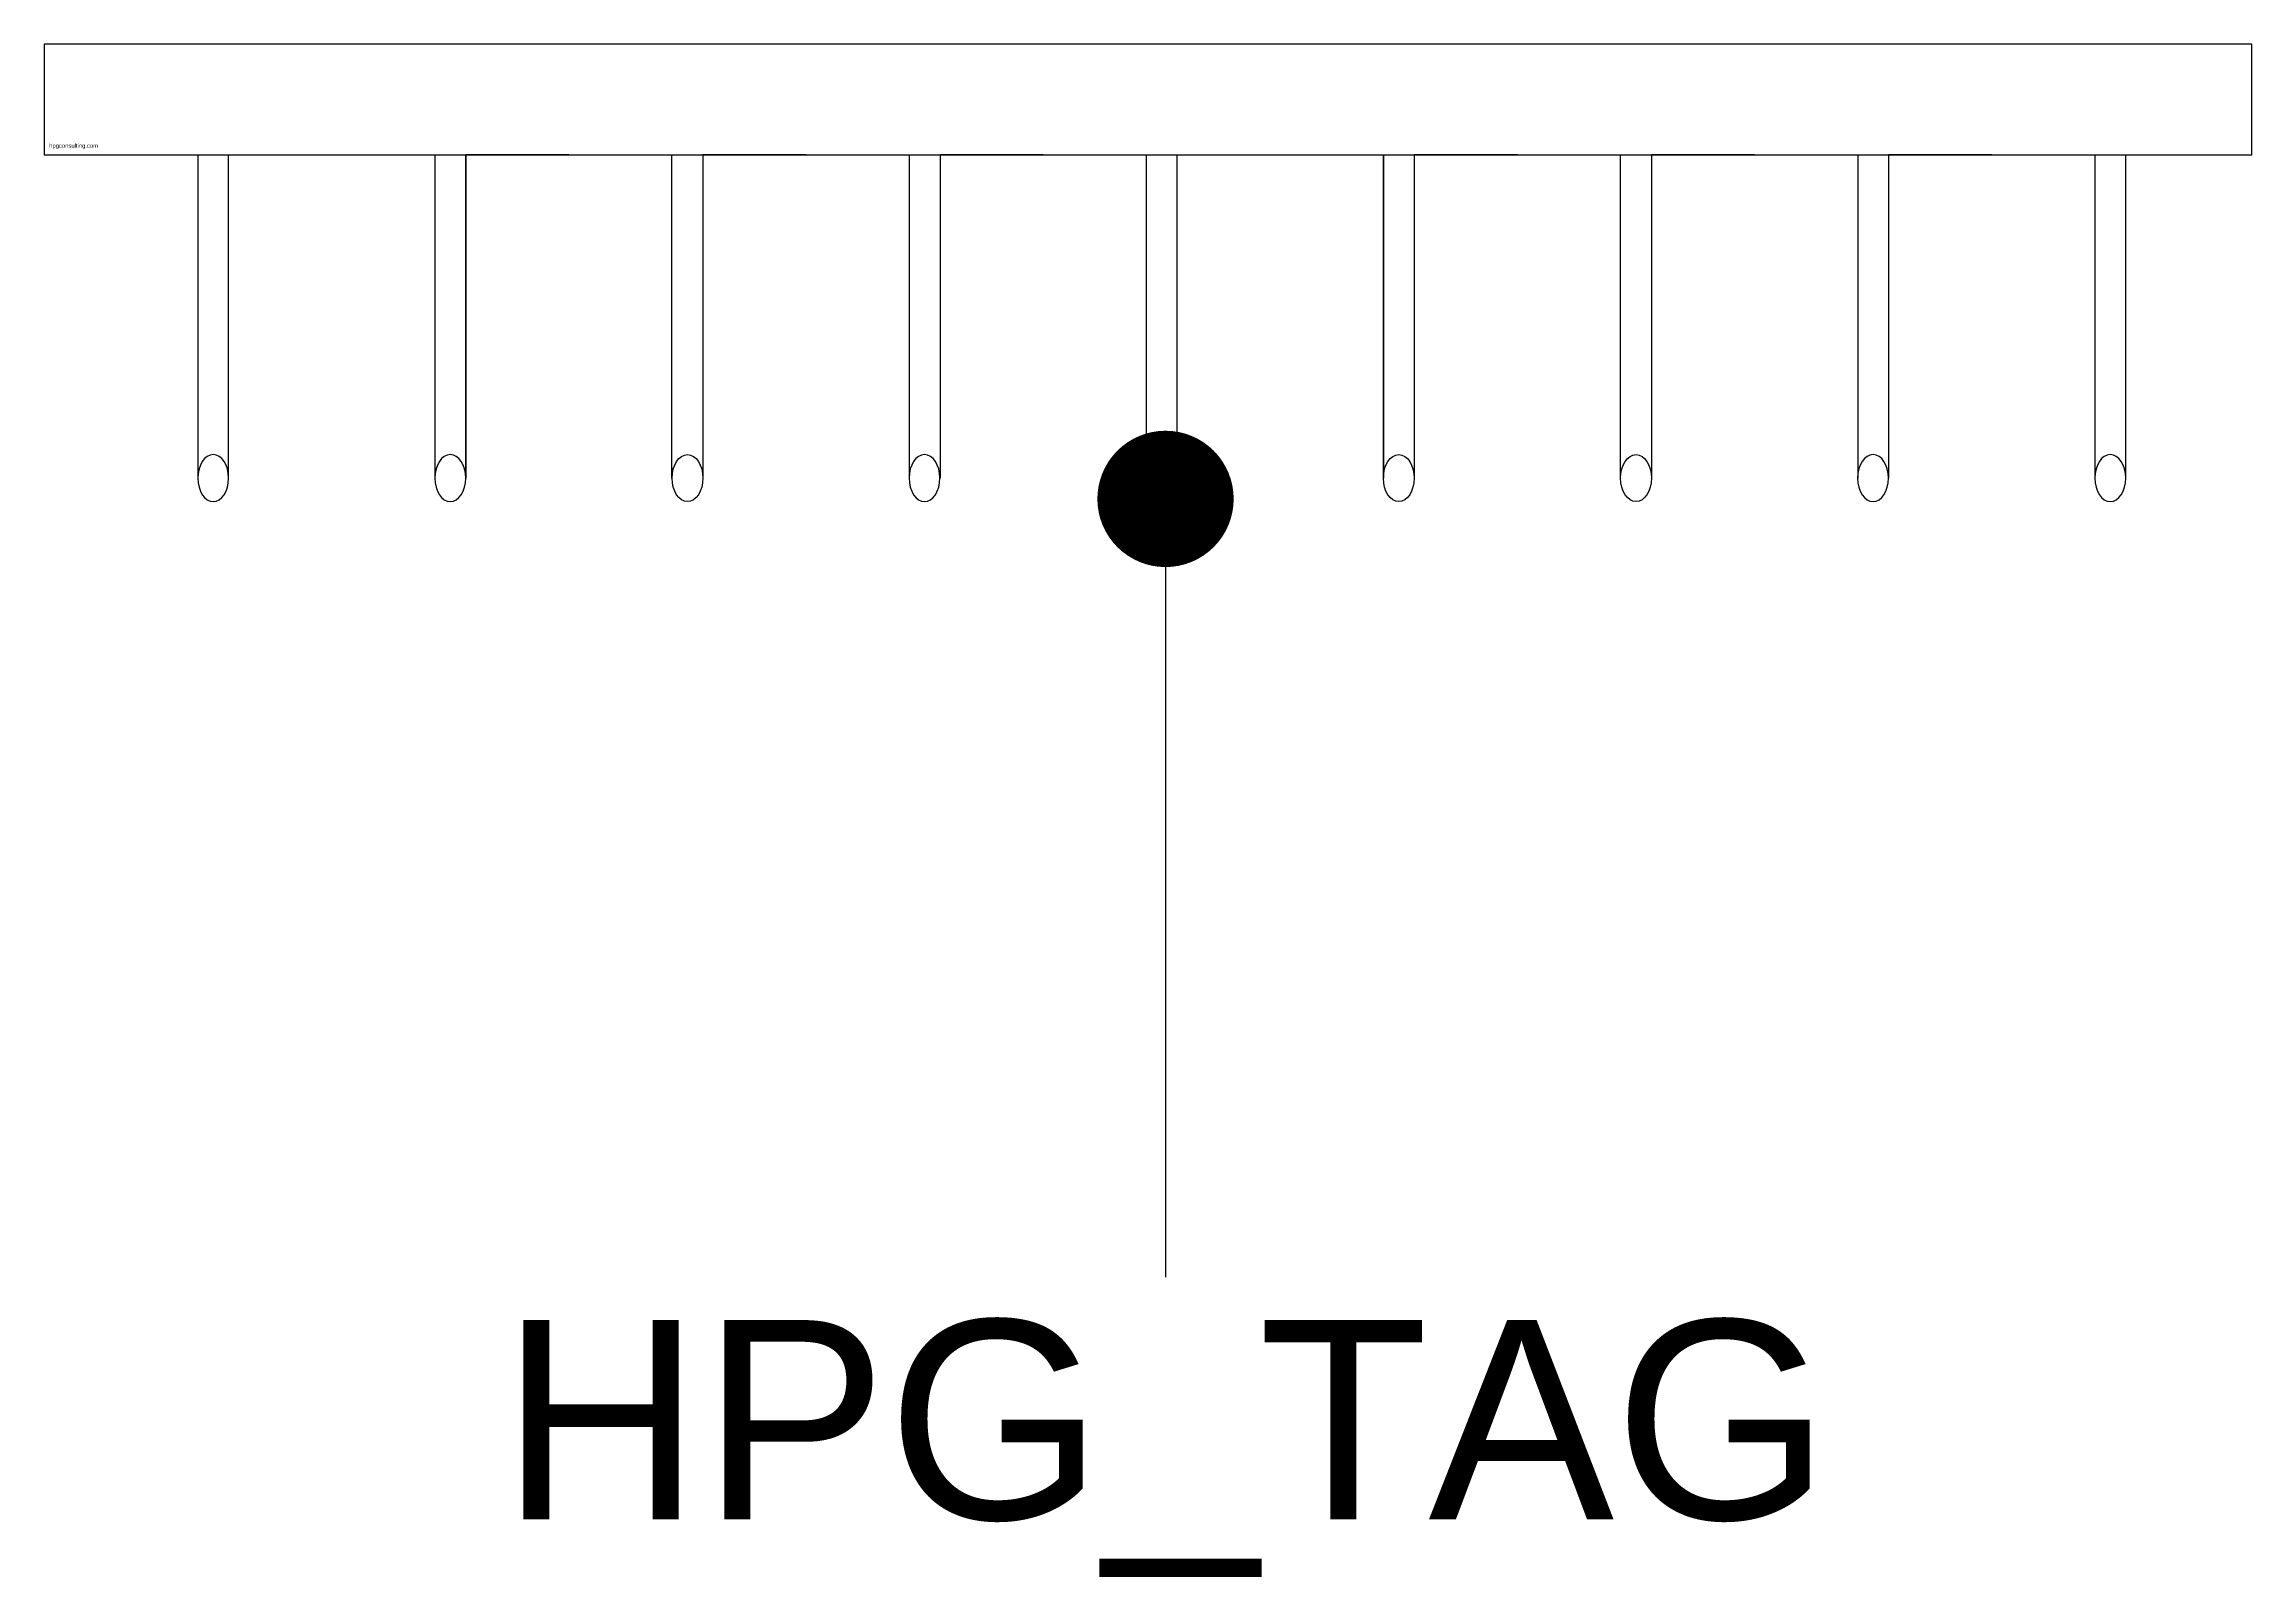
# Model space of a CAD drawing. Header units: millimetres. Extents: x 0 to 1052, y -731 to 0.
import ezdxf
from ezdxf.enums import TextEntityAlignment as Align

# ---------------------------------------------------------------- set-up
doc = ezdxf.new("R2010")
doc.units = ezdxf.units.MM
doc.header["$LTSCALE"] = 1000
doc.header["$MEASUREMENT"] = 0
doc.linetypes.add('1', pattern=[0])
doc.layers.get('0').update_dxf_attribs({"linetype": '1'})
doc.layers.add('HPG Equipment', color=20, linetype='Continuous')
doc.layers.add('HPG Equipment Code', color=130, linetype='Continuous')
doc.styles.add('ARIAL', font='arial.ttf')
doc.dimstyles.new('DIM-100', dxfattribs={"dimtxt": 125, "dimasz": 66, "dimexe": 1, "dimexo": 0, "dimgap": 0, "dimtad": 0, "dimtih": 1, "dimtoh": 1, "dimdec": 0, "dimrnd": 10, "dimzin": 3, "dimdsep": 46, "dimtxsty": 'ARIAL', "dimblk": 'OBLIQUE', "dimcen": 1, "dimdle": 1, "dimclrd": 256, "dimclre": 256, "dimclrt": 256, "dimazin": 0, "dimtfac": 1, "dimtdec": 0, "dimtofl": 0, "dimtmove": 0, "dimatfit": 3, "dimldrblk": 'OPEN', "dimfxl": 1, "dimtfill": 1, "dimtolj": 1, "dimtzin": 0, "dimarcsym": 0})

# ---------------------------------------------------------------- blocks, each defined once
blk = doc.blocks.new('_Oblique')
at = {"color": 0, "linetype": 'ByBlock', "lineweight": -2}
blk.add_line((-0.5, -0.5), (0.5, 0.5), dxfattribs=at)

msp = doc.modelspace()

# ---------------------------------------------------------------- linework, layer by layer
at = {"layer": 'HPG Equipment', "ltscale": 5}
msp.add_lwpolyline([(0, -52.7), (1052.5, -52.7), (1052.5, 0), (0, 0)], close=True, dxfattribs=at)
for points in [[(39, -52.7), (73.2, -52.7), (73.2, -206.9)], [(87.9, -206.9), (87.9, -52.7)], [(137.1, -52.7), (186.2, -52.7), (186.2, -206.9)], [(201, -206.9), (201, -52.7)], [(250.1, -52.7), (201, -52.7), (201, -206.9)], [(299.3, -206.9), (299.3, -52.7)], [(363.2, -52.7), (314, -52.7), (314, -206.9)], [(363.2, -52.7), (412.4, -52.7), (412.4, -206.9)], [(476.3, -52.7), (427.1, -52.7), (427.1, -206.9)], [(476.3, -52.7), (525.4, -52.7), (525.4, -206.9)], [(540.2, -206.9), (540.2, -52.7)], [(589.3, -52.7), (638.5, -52.7), (638.5, -206.9)], [(638.5, -206.9), (638.5, -52.7)], [(702.4, -52.7), (653.2, -52.7), (653.2, -206.9)], [(751.5, -206.9), (751.5, -52.7)], [(815.4, -52.7), (766.3, -52.7), (766.3, -206.9)], [(815.4, -52.7), (864.6, -52.7), (864.6, -206.9)], [(928.5, -52.7), (879.3, -52.7), (879.3, -206.9)], [(928.5, -52.7), (977.6, -52.7), (977.6, -206.9)], [(992.4, -206.9), (992.4, -52.7)], [(992.4, -206.9), (992.4, -52.7)]]:
    msp.add_lwpolyline(points, dxfattribs=at)
at = {"layer": 'HPG Equipment', "ltscale": 5, "extrusion": (0, 0, -1)}
for centre in [(80.6, -206.9), (193.6, -206.9), (419.7, -206.9), (532.8, -206.9), (871.9, -206.9), (985, -206.9)]:
    msp.add_ellipse(centre, major_axis=(0, -11.2), ratio=0.656415, dxfattribs=at)
at = {"layer": 'HPG Equipment', "ltscale": 5}
for centre in [(306.7, -206.9), (645.8, -206.9), (758.9, -206.9)]:
    msp.add_ellipse(centre, major_axis=(0, -11.2), ratio=0.656415, dxfattribs=at)

# ---------------------------------------------------------------- texts
at = {"layer": 'HPG Equipment', "style": 'ARIAL'}
msp.add_text('hpgconsulting.com', height=2, dxfattribs=at).set_placement((2.4, -49.4))

# ---------------------------------------------------------------- leaders
at = {"layer": 'HPG Equipment Code', "ltscale": 0.8}
msp.add_leader([(534.6, -216.8), (534.6, -655.8)], dimstyle='DIM-100', override={"dimasz": 65, "dimgap": 0, "dimtad": 0, "dimldrblk": 'Dot'}, dxfattribs=at)

# ---------------------------------------------------------------- next in the draw order: wipeouts: each hides what was drawn before it
at = {"ltscale": 0.8}
msp.add_wipeout([(809.5, -652.2), (808.7, -645.1), (807.2, -638.2), (805, -631.4), (802.1, -624.9), (798.6, -618.8), (794.4, -613), (789.7, -607.7), (784.4, -603), (778.6, -598.8), (772.5, -595.2), (766, -592.3), (759.2, -590.1), (752.2, -588.7), (538.2, -587.9), (468.1, -587.9), (317, -588.7), (310, -590.1), (303.3, -592.3), (296.8, -595.2), (290.6, -598.8), (284.9, -603), (279.6, -607.7), (274.8, -613), (270.6, -618.8), (267.1, -624.9), (264.2, -631.4), (262, -638.2), (260.5, -645.1), (259.8, -652.2), (259.8, -659.3), (260.5, -666.4), (262, -673.3), (264.2, -680.1), (267.1, -686.6), (270.6, -692.8), (274.8, -698.5), (279.6, -703.8), (284.9, -708.6), (290.6, -712.7), (296.8, -716.3), (303.3, -719.2), (310, -721.4), (317, -722.9), (468.1, -723.6), (538.2, -723.6), (752.2, -722.9), (759.2, -721.4), (766, -719.2), (772.5, -716.3), (778.6, -712.7), (784.4, -708.6), (789.7, -703.8), (794.4, -698.5), (798.6, -692.8), (802.1, -686.6), (805, -680.1), (807.2, -673.3), (808.7, -666.4), (809.5, -659.3)], dxfattribs=at).translate(0, 0, 0).dxf.layer = 'HPG Equipment Code'

# ---------------------------------------------------------------- next in the draw order: texts
at = {"layer": 'HPG Equipment Code', "color": 4, "style": 'ARIAL', "flags": 4}
msp.add_attdef('HPG_TAG', text='HPG-01', height=95, dxfattribs=at).set_placement((534.6, -655.8, 0), align=Align.MIDDLE_CENTER)

doc.saveas('drawing.dxf')
